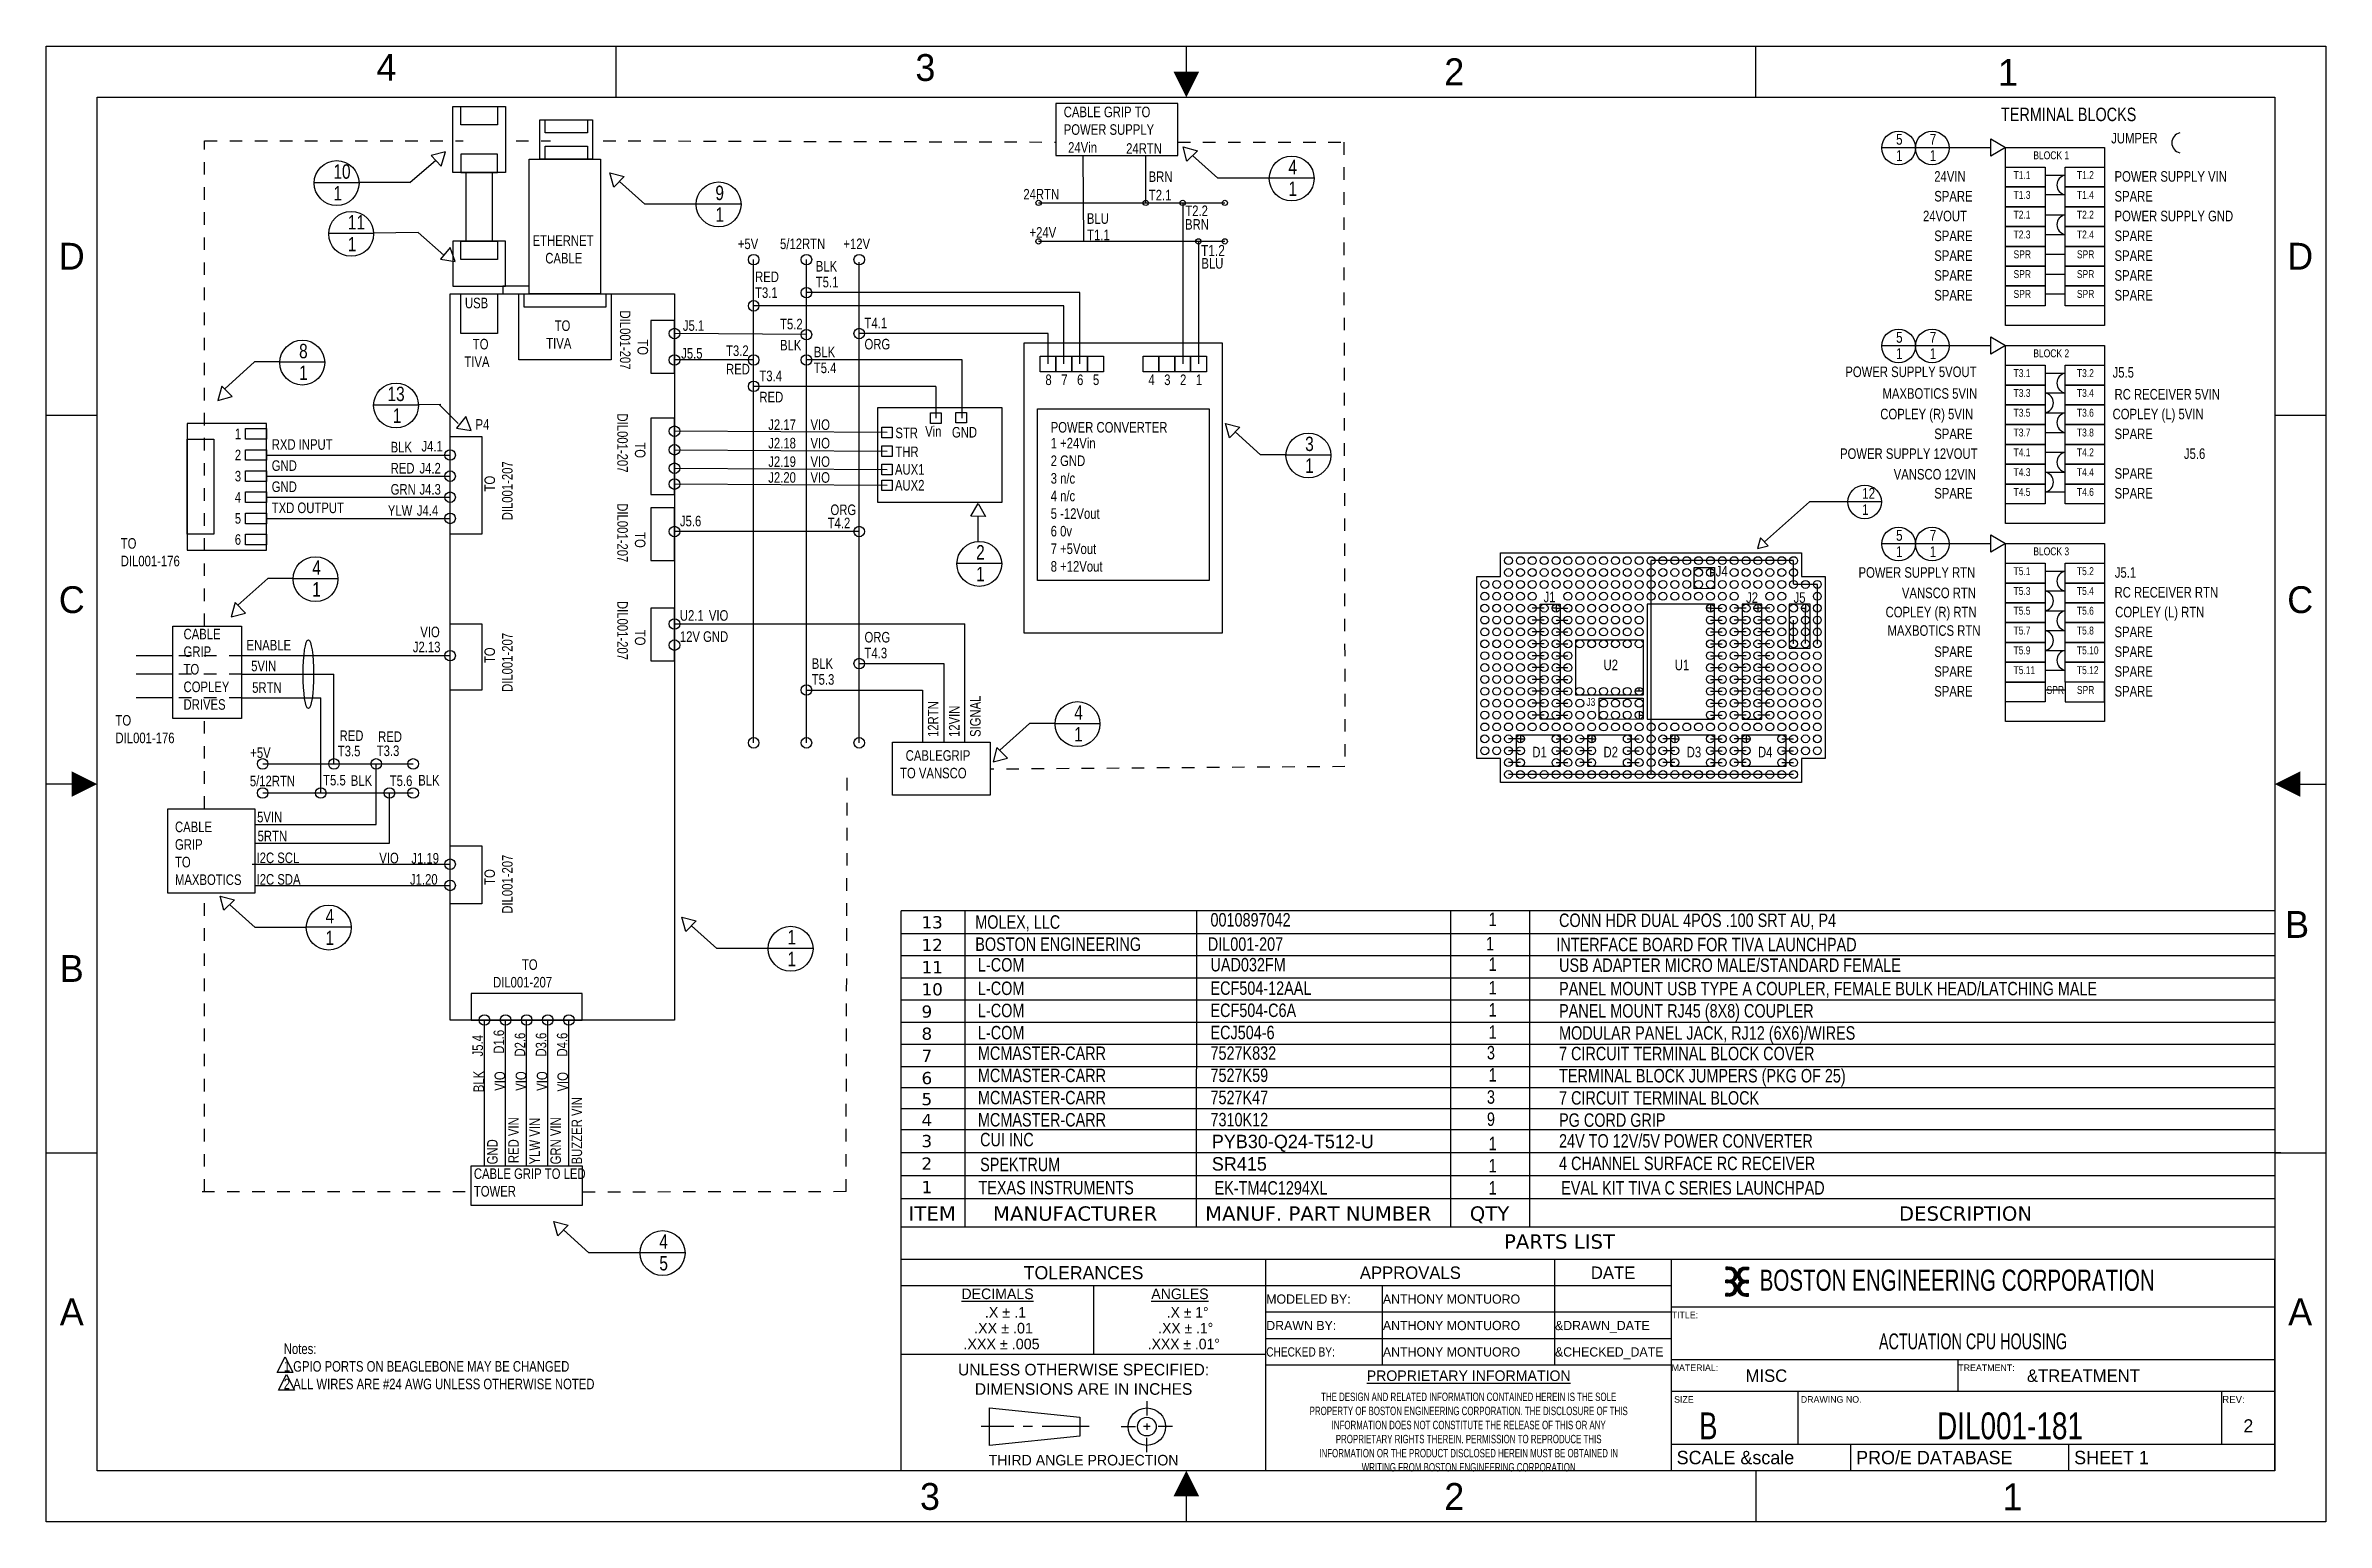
# Model space of a CAD drawing. Extents: x 0 to 432, y 0 to 280.
import ezdxf
from ezdxf.enums import TextEntityAlignment as Align

# ---------------------------------------------------------------- set-up
doc = ezdxf.new("R2010")
doc.units = 0
doc.header["$LTSCALE"] = 23.749
for name, pattern in [('CENTER', [0.6, 0.375, -0.075, 0.075, -0.075]), ('DASHED', [0.2, 0.1, -0.1]), ('DOT', [0.2, 0.1, -0.1])]:
    doc.linetypes.add(name, pattern=pattern)
doc.layers.get('0').update_dxf_attribs({"linetype": 'CONTINUOUS', "lineweight": 30})
doc.layers.add('DEFAULT_1', color=160, linetype='CONTINUOUS', lineweight=30)
doc.styles.add('BEC', font='verdana.ttf')
doc.styles.get("Standard").update_dxf_attribs({"font": 'txt', "width": 0.8})
doc.styles.add('TEXTSTYLE_1', font='txt')
doc.styles.add('TEXTSTYLE_2', font='txt', dxfattribs={"width": 0.7})
doc.styles.add('TEXTSTYLE_3', font='txt', dxfattribs={"width": 0.8197})
doc.styles.add('TEXTSTYLE_4', font='txt')
doc.styles.add('TEXTSTYLE_5', font='txt', dxfattribs={"width": 0.8})
pattern_1 = [(45, (0, 0), (-0.022097087, 0.022097087), [])]

msp = doc.modelspace()

# ---------------------------------------------------------------- texts
at = {"color": 2, "linetype": 'Continuous', "style": 'TEXTSTYLE_1'}
for s, height, p in [('4', 5.08, (64.45, 272.89)), ('3', 5.08, (166.53, 272.84)), ('2', 5.08, (266.72, 272.04)), ('1', 5.08, (371.62, 271.92)), ('D', 5.08, (4.83, 237.11)), ('D', 5.08, (426.97, 237.11)), ('C', 5.08, (4.83, 172.07)), ('C', 5.08, (426.97, 172.07)), ('B', 5.08, (426.39, 110.56)), ('B', 5.08, (4.83, 102.22)), ('TOLERANCES', 2.5, (196.5, 45.9)), ('APPROVALS', 2.362, (258.4, 45.97)), ('DATE', 2.362, (296.8, 45.97)), ('%%uDECIMALS', 2, (180.2, 42.15)), ('%%uANGLES', 2, (214.75, 42.15)), ('A', 5.08, (4.83, 37.21)), ('A', 5.08, (426.97, 37.21)), ('%%uPROPRIETARY INFORMATION', 2, (269.45, 26.65)), ('2', 2.5, (417.15, 16.9)), ('THIRD ANGLE PROJECTION', 2, (196.5, 10.65)), ('3', 5.08, (167.4, 2.24)), ('2', 5.08, (266.72, 2.24)), ('1', 5.08, (372.49, 2.18))]:
    msp.add_text(s, height=height, dxfattribs=at).set_placement(p, align=Align.CENTER)
at = {"width": 0.8}
for s, height, p in [('5', 2.05, (350.42, 260.76)), ('1', 2.05, (350.42, 257.67)), ('7', 2.05, (356.8, 260.76)), ('1', 2.05, (356.8, 257.67)), ('10', 2.729, (54.39, 254.32)), ('4', 2.73, (235.31, 255.18)), ('1', 2.73, (54.39, 250.2)), ('9', 2.73, (126.75, 250.28)), ('1', 2.73, (235.31, 251.06)), ('11', 2.729, (57.14, 244.71)), ('1', 2.73, (126.75, 246.16)), ('1', 2.73, (57.14, 240.58)), ('5', 2.05, (350.42, 223.26)), ('7', 2.05, (356.8, 223.26)), ('8', 2.73, (47.89, 220.32)), ('1', 2.05, (350.42, 220.17)), ('1', 2.05, (356.8, 220.17)), ('1', 2.73, (47.89, 216.2)), ('13', 2.729, (64.64, 212.21)), ('1', 2.73, (65.64, 208.08)), ('3', 2.73, (238.48, 202.75)), ('1', 2.73, (238.48, 198.62)), ('12', 2.047, (344, 193.73)), ('1', 2.05, (344, 190.64)), ('5', 2.05, (350.42, 185.76)), ('7', 2.05, (356.8, 185.76)), ('4', 2.73, (50.39, 179.32)), ('2', 2.73, (176.14, 182.21)), ('1', 2.05, (350.42, 182.67)), ('1', 2.05, (356.8, 182.67)), ('1', 2.73, (50.39, 175.2)), ('1', 2.73, (176.14, 178.08)), ('4', 2.73, (194.73, 151.88)), ('1', 2.73, (194.73, 147.76)), ('4', 2.73, (52.89, 113.32)), ('1', 2.73, (52.89, 109.2)), ('1', 2.73, (140.39, 109.32)), ('1', 2.73, (140.39, 105.2)), ('4', 2.73, (116.14, 51.71)), ('5', 2.73, (116.14, 47.58))]:
    msp.add_text(s, height=height, dxfattribs=at).set_placement(p)
at = {"style": 'BEC'}
for s, height, p in [('13', 2.31, (165.8, 112.36)), ('12', 2.31, (165.8, 108.06)), ('11', 2.31, (165.8, 103.86)), ('10', 2.31, (165.8, 99.66)), ('9', 2.31, (165.8, 95.46)), ('8', 2.31, (165.8, 91.26)), ('7', 2.31, (165.8, 87.06)), ('6', 2.31, (165.8, 82.86)), ('5', 2.31, (165.8, 78.88)), ('4', 2.31, (165.8, 74.91)), ('3', 2.31, (165.8, 70.93)), ('2', 2.31, (165.8, 66.66)), ('1', 2.31, (165.8, 62.21)), ('ITEM', 2.717, (163.34, 57)), ('MANUFACTURER', 2.7171, (179.34, 57)), ('MANUF. PART NUMBER', 2.7171, (219.52, 57)), ('QTY', 2.717, (269.66, 57)), ('DESCRIPTION', 2.7171, (350.95, 57)), ('PARTS LIST', 2.717, (276.14, 51.7))]:
    msp.add_text(s, height=height, dxfattribs=at).set_placement(p)
at = {"color": 7, "linetype": 'Continuous', "style": 'TEXTSTYLE_5', "width": 0.727778}
msp.add_text('BOSTON ENGINEERING CORPORATION', height=4, dxfattribs=at).set_placement((324.57, 43.73))
at = {"color": 2, "linetype": 'Continuous'}
for s, height, style, width, p in [('    .X %%p .1', 2, 'TEXTSTYLE_1', 1.015152, (180.2, 38.65)), ('    .X %%p 1%%d', 2, 'TEXTSTYLE_1', 0.984848, (214.75, 38.65)), ('  .XXX %%p .005', 2, 'TEXTSTYLE_1', 1.012821, (180.2, 32.65)), ('   .XX %%p .01', 2, 'TEXTSTYLE_1', 1.013889, (180.2, 35.65)), ('  .XXX %%p .01%%d', 2, 'TEXTSTYLE_1', 0.987179, (214.75, 32.65)), ('   .XX %%p .1%%d', 2, 'TEXTSTYLE_1', 0.986111, (214.75, 35.65)), ('ACTUATION CPU HOUSING', 3, 'TEXTSTYLE_5', 0.677778, (365, 32.65)), ('B', 5.08, 'TEXTSTYLE_4', 0.764881, (314.85, 15.61)), ('DIL001-181', 5.08, 'TEXTSTYLE_4', 0.778409, (372, 15.61))]:
    msp.add_text(s, height=height, dxfattribs=dict(at, style=style, width=width)).set_placement(p, align=Align.CENTER)
at = {"color": 2, "linetype": 'Continuous', "style": 'TEXTSTYLE_1'}
for s, height, p in [('MODELED BY:', 1.75, (231.1, 41.28)), ('ANTHONY MONTUORO', 1.75, (253.2, 41.28)), ('TITLE:', 1.25, (307.9, 38.53)), ('DRAWN BY:', 1.75, (231.1, 36.28)), ('ANTHONY MONTUORO', 1.75, (253.2, 36.28)), ('&DRAWN_DATE', 1.75, (285.8, 36.28)), ('ANTHONY MONTUORO', 1.75, (253.2, 31.28)), ('&CHECKED_DATE', 1.75, (285.8, 31.28)), ('MATERIAL:', 1.25, (307.9, 28.53)), ('MISC', 2.362, (321.9, 26.47)), ('TREATMENT:', 1.25, (362.2, 28.53)), ('&TREATMENT', 2.362, (375.2, 26.47)), (' SIZE', 1.25, (307.9, 22.53)), (' DRAWING NO.', 1.25, (331.9, 22.53)), ('REV:', 1.362, (412.2, 22.47)), (' PRO/E DATABASE', 2.54, (341.9, 10.88))]:
    msp.add_text(s, height=height, dxfattribs=at).set_placement(p)
at = {"color": 2, "linetype": 'Continuous', "style": 'TEXTSTYLE_3', "width": 0.8197}
msp.add_text('CHECKED BY:', height=1.75, dxfattribs=at).set_placement((231.1, 31.28))
at = {"attachment_point": 1}
for s, width, gutter_width, heights, insert, char_height in [('CABLE GRIP TO POWER SUPPLY', 20.8136, 1, [5.65], (192.74, 267.97), 2), ('TERMINAL BLOCKS', 36.4932, 1, [3.29], (370.29, 267.78), 2.5513), ('24Vin', 6, 1, [0], (193.57, 261.25), 2), ('24RTN', 5, 1, [0], (204.56, 261.05), 2), ('BLOCK 1', 9.6405, 1, [0], (376.42, 259.51), 1.5), ('JUMPER', 3.5, 1, [0], (391.17, 263.01), 2), ('BRN', 3, 1, [0], (208.82, 255.71), 2), ('\\pi2.9786;24VIN', 10.4453, 1, [1.11], (354.67, 255.76), 2), ('T1.1', 3, 1, [0], (372.67, 255.76), 1.5), ('T1.2', 3, 1, [0], (384.67, 255.76), 1.5), ('POWER SUPPLY VIN', 26.3134, 1, [2.89], (391.8, 255.76), 2), ('24RTN', 5, 1, [0], (185.09, 252.39), 2), ('T2.1', 2.5, 1, [0], (208.86, 252.22), 2), ('\\pi2.9786;SPARE', 10.4453, 1, [1.11], (354.67, 252.01), 2), ('T1.3', 3, 1, [0], (372.67, 252.01), 1.5), ('T1.4', 3, 1, [0], (384.67, 252.01), 1.5), ('SPARE', 12.5, 1, [0], (391.8, 252.01), 2), ('BLU', 3, 1, [0], (197.12, 247.78), 2), ('T2.2', 2.5, 1, [0], (215.77, 249.25), 2), ('BRN', 3, 1, [0], (215.72, 246.68), 2), ('\\pi0.84531;24VOUT', 10.4453, 1, [1.11], (354.67, 248.26), 2), ('T2.1', 3, 1, [0], (372.67, 248.26), 1.5), ('T2.2', 3, 1, [0], (384.67, 248.26), 1.5), ('POWER SUPPLY GND', 26.4404, 1, [1.94], (391.8, 248.26), 2), ('\\pi-4.8833;ETHERNET \\P\\pi-2.4833;CABLE', 2.5, 1, [0], (97.01, 243.61), 2), ('+5V', 5, 1, [0], (131, 243), 2), ('\\A1;5/12RTN', 2.5, 1, [0], (139, 243), 2), ('+12V', 4, 1, [0], (151, 243), 2), ('+24V', 5, 1, [0], (186.26, 245.16), 2), ('T1.1', 3.5, 1, [0], (197.17, 244.68), 2), ('\\pi2.9786;SPARE', 10.4453, 1, [1.11], (354.67, 244.51), 2), ('T2.3', 3, 1, [0], (372.67, 244.51), 1.5), ('T2.4', 3, 1, [0], (384.67, 244.51), 1.5), ('SPARE', 12.5, 1, [0], (391.8, 244.51), 2), ('BLK', 3, 1, [0], (145.77, 238.75), 2), ('T1.2', 5.5, 1, [0], (218.75, 241.78), 2.108), ('BLU', 3, 1, [0], (218.82, 239.3), 2), ('\\pi2.9786;SPARE', 10.4453, 1, [1.11], (354.67, 240.76), 2), ('SPR', 3, 1, [0], (372.67, 240.76), 1.5), ('SPR', 3, 1, [0], (384.67, 240.76), 1.5), ('SPARE', 12.5, 1, [0], (391.8, 240.76), 2), ('T3.1', 2.5, 1, [0], (134.27, 233.75), 2), ('RED', 3, 1, [0], (134.27, 236.75), 2), ('T5.1', 2.5, 1, [0], (145.77, 235.75), 2), ('\\pi2.9786;SPARE', 10.4453, 1, [1.11], (354.67, 237.01), 2), ('SPR', 3, 1, [0], (372.67, 237.01), 1.5), ('SPR', 3, 1, [0], (384.67, 237.01), 1.5), ('SPARE', 12.5, 1, [0], (391.8, 237.01), 2), ('USB', 6.5, 1, [0], (79.31, 231.79), 2), ('\\pi2.9786;SPARE', 10.4453, 1, [1.11], (354.67, 233.26), 2), ('SPR', 3, 1, [0], (372.67, 233.26), 1.5), ('SPR', 3, 1, [0], (384.67, 233.26), 1.5), ('SPARE', 12.5, 1, [0], (391.8, 233.26), 2), ('\\pi4.3057;TO\\P\\pi2.7057;TIVA', 11.2782, 1, [0], (92, 227.5), 2), ('J5.1', 6.5, 1, [0], (120.59, 227.52), 2), ('T5.2', 5, 1, [0], (139, 227.8), 2), ('T4.1', 2.5, 1, [0], (155, 228), 2), ('\\pi4.3057;TO\\P\\pi2.7057;TIVA', 11.2782, 1, [0], (76.5, 224), 2), ('J5.5', 4, 1, [0], (120.27, 222.25), 2), ('T3.2', 5, 1, [0], (128.77, 222.75), 2), ('BLK', 3, 1, [0], (139, 223.8), 2), ('BLK', 3, 1, [0], (145.4, 222.51), 2), ('ORG', 3, 1, [0], (155, 224), 2), ('BLOCK 2', 8.907, 1, [0], (376.42, 222.01), 1.5), ('RED', 3, 1, [0], (128.77, 219.27), 2), ('T3.4', 5, 1, [0], (135.09, 217.98), 2), ('T5.4', 1.5, 1, [0], (145.4, 219.51), 2), ('8', 2, 1, [0], (189.27, 217.25), 2), ('7', 1, 1, [0], (192.27, 217.25), 2), ('6', 2, 1, [0], (195.27, 217.25), 2), ('5', 1, 1, [0], (198.27, 217.25), 2), ('4', 1.5, 1, [0], (208.77, 217.25), 2), ('3', 1.5, 1, [0], (211.77, 217.25), 2), ('2', 1.5, 1, [0], (214.77, 217.25), 2), ('1', 1.5, 1, [0], (217.77, 217.25), 2), ('POWER SUPPLY 5VOUT', 30.2739, 1, [3.69], (340.8, 218.76), 2), ('T3.1', 3, 1, [0], (372.67, 218.26), 1.5), ('T3.2', 3, 1, [0], (384.67, 218.26), 1.5), ('\\pi1.4742;J5.5', 6.2742, 1, [1.67], (389.96, 218.66), 2), ('RED', 3, 1, [0], (135.09, 213.98), 2), ('\\pi0.11196;MAXBOTICS 5VIN', 21.4453, 1, [1.11], (347.73, 214.65), 2), ('T3.3', 3, 1, [0], (372.67, 214.51), 1.5), ('T3.4', 6.4296, 1, [1.37], (384.67, 214.51), 1.5), ('RC RECEIVER 5VIN', 26.9708, 1, [2.14], (391.8, 214.51), 2), ('P4', 6.5, 1, [0], (81.31, 208.79), 2), ('J2.17', 6.5, 1, [0], (136.77, 208.75), 2), ('VIO', 3, 1, [0], (144.77, 208.75), 2), ('Vin', 4, 1, [0], (166.49, 207.48), 2), ('POWER CONVERTER', 28.2036, 1, [6.53], (190.27, 208.25), 2), ('\\pi0.7531;COPLEY (R) 5VIN', 23.1531, 1, [0.936], (346.67, 210.76), 2), ('T3.5', 3, 1, [0], (372.67, 210.76), 1.5), ('T3.6', 3, 1, [0], (384.67, 210.76), 1.5), ('\\pi0.7531;COPLEY (L) 5VIN', 23.1531, 1, [0.936], (390.67, 210.76), 2), ('RXD INPUT', 14.4365, 1, [0], (42.71, 205), 2), ('\\pi-1.2667;BLK', 3, 1, [0], (66.5, 204.5), 2), ('\\pi6.7333;J4.1', 11, 1, [0], (64.34, 204.67), 2), ('J2.18', 4.5, 1, [0], (136.77, 205.25), 2), ('VIO', 3, 1, [0], (144.77, 205.25), 2), ('THR', 7, 1, [0], (160.85, 203.61), 2), ('STR', 5, 1, [0], (160.85, 207.19), 2), ('GND', 3, 1, [0], (171.56, 207.31), 2), ('\\pi-6,l8,t8;1 +24Vin\\P2 GND\\P3 n/c\\P4 n/c\\P5 -12Vout\\P6 0v\\P7 +5Vout\\P8 +12Vout', 26.2079, 1, [26.02], (188.27, 205.25), 2), ('POWER SUPPLY 12VOUT', 30.5712, 1, [3.06], (339.8, 203.26), 2), ('\\pi2.9786;SPARE', 10.4453, 1, [1.11], (354.67, 207.01), 2), ('T3.7', 3, 1, [0], (372.67, 207.01), 1.5), ('T4.1', 3, 1, [0], (372.67, 203.26), 1.5), ('T3.8', 3, 1, [0], (384.67, 207.01), 1.5), ('T4.2', 3, 1, [0], (384.67, 203.26), 1.5), ('SPARE', 12.5, 1, [0], (391.8, 207.01), 2), ('3', 0.5, 1, [0], (35.71, 199), 2), ('2', 0.5, 1, [0], (35.71, 203), 2), ('GND', 8.5, 1, [0], (42.71, 201), 2), ('\\pi-1.2667;RED', 3, 1, [0], (66.5, 200.5), 2), ('\\pi2.2;J4.2', 7, 1, [0], (68.5, 200.5), 2), ('J2.19', 7, 1, [0], (136.77, 201.75), 2), ('J2.20', 5, 1, [0], (136.77, 198.75), 2), ('VIO', 3, 1, [0], (144.77, 201.75), 2), ('VIO', 3, 1, [0], (144.77, 198.75), 2), ('AUX1', 7.5, 1, [0], (160.77, 200.28), 2), ('\\pi0.28691;VANSCO 12VIN', 18.9536, 1, [1.11], (349.68, 199.36), 2), ('T4.3', 4.6042, 1, [1.12], (372.67, 199.51), 1.5), ('T4.4', 3, 1, [0], (384.67, 199.51), 1.5), ('SPARE', 12.5, 1, [0], (391.8, 199.51), 2), ('4', 0.5, 1, [0], (35.71, 195), 2), ('GND', 8.5, 1, [0], (42.71, 197), 2), ('\\pi-1.2667;GRN', 3, 1, [0], (66.5, 196.5), 2), ('\\pi2.2;J4.3', 7, 1, [0], (68.5, 196.5), 2), ('AUX2', 5, 1, [0], (160.77, 197.28), 2), ('\\pi2.9786;SPARE', 10.4453, 1, [1.11], (354.67, 195.76), 2), ('T4.5', 3, 1, [0], (372.67, 195.76), 1.5), ('T4.6', 3, 1, [0], (384.67, 195.76), 1.5), ('SPARE', 12.5, 1, [0], (391.8, 195.76), 2), ('5', 0.5, 1, [0], (35.71, 191), 2), ('TXD OUTPUT', 15.6188, 1, [0], (42.71, 193), 2), ('\\pi-1.8;YLW', 3, 1, [0], (66.5, 192.5), 2), ('\\pi8.7;J4.4', 13.5, 1, [0], (61.5, 192.5), 2), ('J5.6', 8, 1, [0], (120.03, 190.5), 2), ('\\pi2.2;T4.2', 7, 1, [0], (145.82, 190.13), 2), ('\\pi-1.2667;ORG', 3, 1, [0], (149.82, 192.63), 2), ('TO DIL001-176\\P ', 3, 1, [0], (14.11, 186.26), 2), ('J4', 1.5, 1, [0], (316.25, 181), 2), ('POWER SUPPLY RTN', 26.2539, 0.641, [1.54], (343.3, 180.76), 2), ('T5.1', 3, 1, [0], (372.67, 180.76), 1.5), ('T5.2', 3, 1, [0], (384.67, 180.76), 1.5), ('\\pi6.1786;J5.1', 10.4453, 1, [1.11], (385.67, 180.76), 2), ('J1', 2, 1, [0], (283.64, 176.11), 2), ('J2', 1.5, 1, [0], (322, 176), 2), ('J5', 1, 1, [0], (331, 176), 2), ('\\pi0.23525;COPLEY (R) RTN', 21.0352, 1, [1.83], (348.19, 173.26), 2), ('\\pi0.61879;VANSCO RTN', 16.6188, 1, [1.11], (350.9, 176.89), 2), ('T5.3', 3, 1, [0], (372.67, 177.01), 1.5), ('T5.5', 3, 1, [0], (372.67, 173.26), 1.5), ('T5.4', 3, 1, [0], (384.67, 177.01), 1.5), ('T5.6', 3, 1, [0], (384.67, 173.26), 1.5), ('RC RECEIVER RTN', 23.7729, 1, [0], (391.8, 177.01), 2), ('\\pi0.23525;COPLEY (L) RTN', 21.0352, 1, [1.83], (391.69, 173.26), 2), ('CABLE GRIP \\PTO COPLEY\\PDRIVES', 10.0091, 1, [18.07], (26, 169.1), 2), ('\\pi-1.2667;VIO', 3, 1, [0], (72.12, 169.5), 2), ('12V GND', 11.852, 1, [5.33], (120.02, 168.62), 2), ('U2.1', 10, 1, [0], (120.02, 172.62), 2), ('VIO', 3, 1, [0], (125.52, 172.62), 2), ('ORG', 3, 1, [0], (155, 168.5), 2), ('MAXBOTICS RTN', 20.7475, 1, [0], (348.8, 169.76), 2), ('T5.7', 3, 1, [0], (372.67, 169.51), 1.5), ('T5.8', 3, 1, [0], (384.67, 169.51), 1.5), ('SPARE', 12.5, 1, [0], (391.8, 169.51), 2), ('ENABLE', 17.779, 1, [2.23], (37.93, 166.99), 2), ('\\pi2.1333;J2.13', 8, 1, [0], (67.3, 166.65), 2), ('T4.3', 1.5, 1, [0], (155, 165.5), 2), ('\\pi2.9786;SPARE', 10.4453, 1, [1.11], (354.67, 165.76), 2), ('T5.9', 3, 1, [0], (372.67, 165.76), 1.5), ('T5.10', 3, 1, [0], (384.67, 165.76), 1.5), ('SPARE', 12.5, 1, [0], (391.8, 165.76), 2), ('5VIN', 16.3014, 1, [2.84], (38.81, 163.05), 2), ('T5.3', 4.5, 1, [0], (145, 160.5), 2), ('BLK', 3, 1, [0], (145, 163.5), 2), ('U2', 5.5, 1, [0], (295, 163.25), 2), ('U1', 3.5, 1, [0], (308.5, 163.25), 2), ('\\pi2.9786;SPARE', 10.4453, 1, [1.11], (354.67, 162.01), 2), ('T5.11', 3, 1, [0], (372.67, 162.01), 1.5), ('T5.12', 3, 1, [0], (384.67, 162.01), 1.5), ('SPARE', 12.5, 1, [0], (391.8, 162.01), 2), ('5RTN', 10, 1, [0], (39, 158.96), 2), ('J3', 1, 1, [0], (291.75, 156), 1.5), ('\\pi2.9786;SPARE', 10.4453, 1, [1.11], (354.67, 158.26), 2), ('SPR', 3, 1, [0], (384.67, 158.26), 1.5), ('SPARE', 12.5, 1, [0], (391.8, 158.26), 2), ('TO DIL001-176\\P ', 3, 1, [0], (13.11, 152.76), 2), ('T3.5', 6, 1, [0], (55.22, 146.94), 2), ('RED', 3, 1, [0], (55.56, 149.85), 2), ('T3.3', 2, 1, [0], (62.6, 146.99), 2), ('RED', 3, 1, [0], (62.86, 149.66), 2), ('+5V', 3.5, 1, [0], (38.64, 146.63), 2), ('\\pi1.8904;CABLEGRIP \\P\\pi0.82375;TO VANSCO', 15.2238, 1, [0], (160.91, 146.1), 2), ('D1', 2, 1, [0], (281.5, 146.75), 2), ('D2', 2, 1, [0], (295, 146.75), 2), ('D3', 2, 1, [0], (310.75, 146.75), 2), ('D4', 2, 1, [0], (324.25, 146.75), 2), ('5/12RTN', 7, 1, [0], (38.56, 141.27), 2), ('T5.5', 5, 1, [0], (52.45, 141.43), 2), ('BLK', 3, 1, [0], (57.68, 141.35), 2), ('T5.6', 2.5, 1, [0], (65.07, 141.31), 2), ('BLK', 3, 1, [0], (70.46, 141.41), 2), ('5VIN', 8.5, 1, [0], (39.94, 134.43), 2), ('CABLE GRIP TO MAXBOTICS', 8.7359, 1, [0], (24.38, 132.58), 2), ('5RTN', 8.5, 1, [0], (40.03, 130.85), 2), ('I2C SCL', 13.7518, 1, [0], (39.83, 126.72), 2), ('\\pi-1.2667;VIO', 3, 1, [0], (64.35, 126.68), 2), ('\\pi4.1667;J1.19', 9.5, 1, [0], (64.99, 126.63), 2), ('I2C SDA', 10.7844, 1, [0], (39.84, 122.64), 2), ('J1.20', 6, 1, [0], (68.9, 122.64), 2), ('\\pi7.6001;TO\\P\\pi2.1335;DIL001-207', 17.8669, 1, [0], (82.5, 106.5), 2), ('CABLE GRIP TO LED TOWER', 21.1496, 1, [7.64], (81, 66.91), 2), ('Notes:\\P1 GPIO PORTS ON BEAGLEBONE MAY BE CHANGED\\P2 ALL WIRES ARE #24 AWG UNLESS OTHERWISE NOTED', 89.6456, 1, [12.45], (44.99, 33.75), 2)]:
    msp.add_mtext_dynamic_manual_height_columns(s, width=width, gutter_width=gutter_width, heights=heights, dxfattribs=dict(at, insert=insert, char_height=char_height))
at = {"char_height": 2, "attachment_point": 1}
for s, width, heights, insert, rotation in [('\\pi7.6001;TO\\P\\pi2.1335;DIL001-207', 17.8669, [0], (114, 231.5), 270), ('\\pi7.6001;TO\\P\\pi2.1335;DIL001-207', 17.8669, [0], (113.5, 212), 270), ('\\pi7.6001;TO\\P\\pi2.1335;DIL001-207', 17.8669, [0], (83, 187.5), 90), ('\\pi7.6001;TO\\P\\pi2.1335;DIL001-207', 17.8669, [0], (113.5, 195), 270), ('\\pi7.6001;TO\\P\\pi2.1335;DIL001-207', 17.8669, [0], (113.5, 176.5), 270), ('\\pi7.6001;TO\\P\\pi2.1335;DIL001-207', 17.8669, [0], (83, 155), 90), ('SIGNAL', 8.5, [0], (175, 148.6), 90), ('12RTN', 8.5, [0], (167, 148.6), 90), ('12VIN', 8.5, [0], (171, 148.6), 90), ('\\pi7.6001;TO\\P\\pi2.1335;DIL001-207', 17.8669, [0], (83, 113), 90), ('\\pi13.2;J5.4', 18, [1], (80.73, 74.91), 90), ('\\pi13.733;D1.6', 18, [0], (84.73, 74.89), 90), ('\\pi13.2;D2.6', 18, [0], (88.73, 74.89), 90), ('\\pi13.2;D3.6', 18, [0], (92.73, 74.89), 90), ('\\pi13.2;D4.6', 18, [0], (96.73, 74.89), 90), ('\\pi-1.2667;BLK', 3, [0], (80.92, 82.61), 90), ('\\pi-1.2667;VIO', 3, [0], (84.92, 82.87), 90), ('\\pi-1.2667;VIO', 3, [0], (88.92, 82.87), 90), ('\\pi-1.2667;VIO', 3, [0], (92.92, 82.87), 90), ('\\pi0.078102;VIO', 4.3448, [0], (96.83, 81.39), 90), ('BUZZER VIN', 18, [0], (99.5, 67.67), 90), ('RED VIN', 18, [0], (87.5, 67.91), 90), ('YLW VIN', 18, [0], (91.5, 67.67), 90), ('GRN VIN', 18, [0], (95.5, 67.67), 90), ('GND', 18, [0], (83.5, 67.67), 90)]:
    msp.add_mtext_dynamic_manual_height_columns(s, width=width, gutter_width=1, heights=heights, dxfattribs=dict(at, insert=insert, rotation=rotation))
for s, insert in [('1', (35.71, 207)), ('6', (35.71, 187))]:
    msp.add_mtext(s, dxfattribs=dict(at, insert=insert))
note = msp.add_mtext_dynamic_manual_height_columns('\\pi8.1119;J5.6\\P\\pi12.912;', width=12.9119, gutter_width=1, heights=[1.15, 0], dxfattribs=dict(insert=(382.92, 203.26), char_height=2, attachment_point=1))
note = msp.add_mtext_dynamic_manual_height_columns('BLOCK ', width=7.5117, gutter_width=1, heights=[2.95, 0], dxfattribs=dict(insert=(376.42, 184.51), char_height=1.5, attachment_point=1))
for column, words in zip(note.columns.linked_columns, ['3']):
    column.text = words
note = msp.add_mtext_dynamic_manual_height_columns('SPR\\P', width=5.2457, gutter_width=1, heights=[1.35, 0], dxfattribs=dict(insert=(372.67, 158.26), char_height=1.5, attachment_point=1))
at = {"attachment_point": 1}
for s, insert, char_height, width in [('MOLEX, LLC', (175.99, 114.84), 2.551, 116.8959), ('0010897042', (220.54, 115.26), 2.551, 116.8959), ('\\pi7.8868;1', (265.36, 115.35), 2.5513, 16.4539), ('CONN HDR DUAL 4POS .100 SRT AU, P4', (286.57, 115.17), 2.5513, 116.8959), ('BOSTON ENGINEERING', (175.99, 110.64), 2.5513, 116.8959), ('DIL001-207', (220.04, 110.66), 2.551, 116.8959), ('\\pi7.8868;1', (264.86, 110.75), 2.5513, 16.4539), ('INTERFACE BOARD FOR TIVA LAUNCHPAD', (286.07, 110.57), 2.5513, 116.8959), ('L-COM', (176.49, 106.74), 2.551, 116.8959), ('UAD032FM', (220.54, 106.76), 2.551, 116.8959), ('\\pi7.8868;1', (265.36, 106.85), 2.5513, 16.4539), ('USB ADAPTER MICRO MALE/STANDARD FEMALE', (286.57, 106.67), 2.5513, 116.8959), ('L-COM', (176.49, 102.29), 2.551, 116.8959), ('ECF504-12AAL', (220.54, 102.32), 2.5513, 116.8959), ('\\pi7.8868;1', (265.36, 102.4), 2.5513, 16.4539), ('PANEL MOUNT USB TYPE A COUPLER, FEMALE BULK HEAD/LATCHING MALE', (286.57, 102.23), 2.5513, 130.5589), ('L-COM', (176.49, 98.09), 2.551, 116.8959), ('ECF504-C6A', (220.54, 98.12), 2.551, 116.8959), ('\\pi7.8868;1', (265.36, 98.2), 2.5513, 16.4539), ('PANEL MOUNT RJ45 (8X8) COUPLER', (286.57, 98.03), 2.5513, 116.8959), ('L-COM', (176.49, 93.89), 2.551, 116.8959), ('ECJ504-6', (220.54, 93.92), 2.551, 116.8959), ('\\pi7.8868;1', (265.36, 94), 2.5513, 16.4539), ('MODULAR PANEL JACK, RJ12 (6X6)/WIRES', (286.57, 93.83), 2.5513, 116.8959), ('MCMASTER-CARR', (176.49, 89.99), 2.5513, 116.8959), ('7527K832', (220.54, 90.02), 2.551, 116.8959), ('\\pi7.5466;3', (265.36, 90.1), 2.5513, 16.4539), ('7 CIRCUIT TERMINAL BLOCK COVER', (286.57, 89.93), 2.5513, 116.8959), ('MCMASTER-CARR', (176.49, 85.79), 2.5513, 116.8959), ('7527K59', (220.54, 85.82), 2.551, 116.8959), ('\\pi7.8868;1', (265.36, 85.9), 2.5513, 16.4539), ('TERMINAL BLOCK JUMPERS (PKG OF 25)', (286.57, 85.73), 2.5513, 116.8959), ('MCMASTER-CARR', (176.49, 81.59), 2.5513, 116.8959), ('7527K47', (220.54, 81.62), 2.551, 116.8959), ('\\pi7.5466;3', (265.36, 81.7), 2.5513, 16.4539), ('7 CIRCUIT TERMINAL BLOCK', (286.57, 81.53), 2.5513, 116.8959), ('MCMASTER-CARR', (176.49, 77.39), 2.5513, 116.8959), ('CUI INC', (176.9, 73.64), 2.551, 116.8959), ('7310K12', (220.54, 77.42), 2.551, 116.8959), ('\\pi7.5466;9', (265.36, 77.5), 2.5513, 16.4539), ('\\pt15.308;24V TO 12V/5V POWER CONVERTER', (286.57, 73.39), 2.5513, 116.8959), ('PG CORD GRIP', (286.57, 77.33), 2.5513, 116.8959), ('\\pi7.8868;1', (265.36, 72.9), 2.5513, 16.4539), ('4 CHANNEL SURFACE RC RECEIVER', (286.57, 69.13), 2.5513, 116.8959), ('SPEKTRUM', (176.9, 68.93), 2.551, 116.8959), ('\\pi7.8868;1', (265.36, 68.7), 2.5513, 16.4539), ('TEXAS INSTRUMENTS', (176.59, 64.53), 2.5513, 116.8959), ('EK-TM4C1294XL ', (221.32, 64.49), 2.5513, 116.8959), ('\\pi7.8868;1', (265.36, 64.5), 2.5513, 16.4539), ('EVAL KIT TIVA C SERIES LAUNCHPAD ', (286.98, 64.49), 2.5513, 116.8959)]:
    msp.add_mtext(s, dxfattribs=dict(at, insert=insert, char_height=char_height, width=width))
at = {"color": 2, "linetype": 'Continuous'}
for s, insert, char_height, width, attachment_point, style in [('UNLESS OTHERWISE SPECIFIED:\\PDIMENSIONS ARE IN INCHES', (196.5, 29.9), 2.2, 59.4, 2, 'TEXTSTYLE_1'), ('THE DESIGN AND RELATED INFORMATION CONTAINED HEREIN IS THE SOLE\\PPROPERTY OF BOSTON ENGINEERING CORPORATION. THE DISCLOSURE OF THIS\\PINFORMATION DOES NOT CONSTITUTE THE RELEASE OF THIS OR ANY\\PPROPRIETARY RIGHTS THEREIN. PERMISSION TO REPRODUCE THIS\\PINFORMATION OR THE PRODUCT DISCLOSED HEREIN MUST BE OBTAINED IN\\P WRITING FROM BOSTON ENGINEERING CORPORATION.', (269.45, 24.45), 1.6, 73.92, 2, 'TEXTSTYLE_2'), (' SCALE &scale', (307.9, 13.42), 2.54, 33.02, 1, 'TEXTSTYLE_1'), (' SHEET 1', (383.2, 13.42), 2.54, 96.52, 1, 'TEXTSTYLE_1')]:
    msp.add_mtext(s, dxfattribs=dict(at, insert=insert, char_height=char_height, width=width, attachment_point=attachment_point, style=style))
for tag, p in [('PYB30-Q24-T512-U', (220.79, 70.73)), ('SR415', (220.79, 66.49))]:
    msp.add_attdef(tag, p, '', height=2.55)

# ---------------------------------------------------------------- blocks, each defined once
blk = doc.blocks.new('*U24')
blk.add_lwpolyline([(-2, 0.5), (2, 0.5), (2, -1.5), (-2, -1.5)], close=True)
blk = doc.blocks.new('*U25')
at = {"color": 0, "linetype": 'ByBlock', "lineweight": -2, "transparency": 16777216}
for p in [(0, 0), (0, -4), (0, -8), (0, -12), (0, -16), (0, -20)]:
    blk.add_blockref('*U24', p, dxfattribs=at)
blk = doc.blocks.new('*U26')
blk.add_lwpolyline([(-1.5, 1.5), (1.5, 1.5), (1.5, -1.5), (-1.5, -1.5)], close=True)
blk = doc.blocks.new('*U27')
at = {"color": 0, "linetype": 'ByBlock', "lineweight": -2, "transparency": 16777216}
for p in [(0, 0), (3, 0), (6, 0), (9, 0)]:
    blk.add_blockref('*U26', p, dxfattribs=at)
blk = doc.blocks.new('*U28')
blk.add_lwpolyline([(-1.5, 1.5), (1.5, 1.5), (1.5, -1.5), (-1.5, -1.5)], close=True)
blk = doc.blocks.new('*U29')
at = {"color": 0, "linetype": 'ByBlock', "lineweight": -2, "transparency": 16777216}
for p in [(0, 0), (3, 0), (6, 0), (9, 0)]:
    blk.add_blockref('*U28', p, dxfattribs=at)

# ---------------------------------------------------------------- hatches: boundary and pattern name
at = {"linetype": 'Continuous'}
h = msp.add_hatch(dxfattribs=at)
h.set_pattern_fill('B', scale=0.03125, angle=45, style=0, pattern_type=0)
h.set_pattern_definition(pattern_1)
h.paths.add_polyline_path([(318.67, 42.73), (318.17, 42.73), (318.17, 43.23), (318.67, 43.23)])
h.paths.add_polyline_path([(318.67, 45.23), (318.17, 45.23), (318.17, 45.73), (318.67, 45.73)])
h.paths.add_polyline_path([(318.67, 47.73), (318.17, 47.73), (318.17, 48.23), (318.67, 48.23)])
edge = h.paths.add_edge_path()
edge.add_line((318.82, 48.23), (318.82, 47.73))
edge.add_arc((318.82, 46.73), 1, -90, 90, ccw=False)
edge.add_line((318.82, 45.73), (318.82, 45.23))
edge.add_arc((318.82, 44.23), 1, -90, 90, ccw=False)
edge.add_line((318.82, 43.23), (318.82, 42.73))
edge.add_arc((318.82, 44.23), 1.5, 270, 416.4427)
edge.add_arc((318.82, 46.73), 1.5, 303.5573, 450)
h = msp.add_hatch(dxfattribs=at)
h.set_pattern_fill('E', color=2, scale=0.03125, angle=45, style=0, pattern_type=0)
h.set_pattern_definition(pattern_1)
h.paths.add_polyline_path([(321.97, 42.73), (322.47, 42.73), (322.47, 43.23), (321.97, 43.23)])
h.paths.add_polyline_path([(321.97, 45.23), (322.47, 45.23), (322.47, 45.73), (321.97, 45.73)])
h.paths.add_polyline_path([(321.97, 47.73), (322.47, 47.73), (322.47, 48.23), (321.97, 48.23)])
edge = h.paths.add_edge_path()
edge.add_line((321.82, 48.23), (321.82, 47.73))
edge.add_arc((321.82, 46.73), 1, 90, 270)
edge.add_line((321.82, 45.73), (321.82, 45.23))
edge.add_arc((321.82, 44.23), 1, 90, 270)
edge.add_line((321.82, 43.23), (321.82, 42.73))
edge.add_arc((321.82, 44.23), 1.5, 123.5573, 270, ccw=False)
edge.add_arc((321.82, 46.73), 1.5, 90, 236.4427, ccw=False)

# ---------------------------------------------------------------- linework, layer by layer
at = {"color": 7, "linetype": 'Continuous'}
for p, q in [((0, 0), (0, 279.4)), ((0, 279.4), (431.8, 279.4)), ((107.95, 269.75), (107.95, 279.4)), ((323.85, 269.75), (323.85, 279.4)), ((431.8, 279.4), (431.8, 0)), ((9.65, 9.65), (9.65, 269.75)), ((9.65, 269.75), (422.15, 269.75)), ((422.15, 269.75), (422.15, 9.65)), ((0, 209.55), (9.65, 209.55)), ((422.15, 209.55), (431.8, 209.55)), ((0, 69.85), (9.65, 69.85)), ((422.15, 69.85), (431.8, 69.85)), ((318.67, 48.23), (318.17, 48.23)), ((318.17, 48.23), (318.17, 47.73)), ((318.67, 47.73), (318.17, 47.73)), ((318.67, 48.23), (318.67, 47.73)), ((318.82, 48.23), (318.82, 47.73)), ((318.67, 45.73), (318.17, 45.73)), ((318.17, 45.23), (318.17, 45.73)), ((318.67, 45.23), (318.17, 45.23)), ((318.67, 43.23), (318.17, 43.23)), ((318.17, 42.73), (318.17, 43.23)), ((318.67, 45.23), (318.67, 45.73)), ((318.67, 42.73), (318.67, 43.23)), ((318.82, 45.23), (318.82, 45.73)), ((318.82, 42.73), (318.82, 43.23)), ((318.67, 42.73), (318.17, 42.73)), ((208.49, 22.84), (208.49, 20.13)), ((178.65, 21.54), (195.79, 19.77)), ((178.65, 14.45), (178.65, 21.54)), ((195.79, 19.77), (195.79, 16.22)), ((203.65, 18), (206.36, 18)), ((209.11, 18), (207.88, 18)), ((208.49, 18.58), (208.49, 17.38)), ((213.33, 18), (210.62, 18)), ((195.79, 16.22), (178.65, 14.45)), ((208.49, 13.16), (208.49, 15.86)), ((422.15, 9.65), (9.65, 9.65)), ((323.85, 9.65), (323.85, 0)), ((431.8, 0), (0, 0))]:
    msp.add_line(p, q, dxfattribs=at)
at = {"linetype": 'DOT'}
for p, q in [((30, 261.5), (79, 261.5)), ((30, 169.6), (30, 261.5)), ((89, 261.5), (95.5, 261.5)), ((105.5, 261.51), (191.25, 261.27)), ((214.36, 261.24), (245.77, 261.25)), ((245.77, 261.25), (246, 143)), ((30, 135), (30, 152.1)), ((246, 143), (178.82, 142.5)), ((151.5, 62.5), (151.74, 142.5)), ((30, 62.5), (30, 119)), ((29.5, 62.5), (80.5, 62.5)), ((151.5, 62.5), (101.5, 62.41))]:
    msp.add_line(p, q, dxfattribs=at)
for p, q in [((347.69, 260.23), (354.07, 260.23)), ((354.07, 260.23), (360.45, 260.23)), ((360.54, 260.25), (368.3, 260.25)), ((68.86, 253.62), (73.78, 257.82)), ((196.53, 242.46), (196.43, 258.75)), ((208.27, 249.75), (208.27, 258.75)), ((221.96, 254.4), (217.15, 258.72)), ((378.67, 255.01), (382.42, 255.01)), ((50.75, 253.62), (59.25, 253.62)), ((68.86, 253.62), (59.25, 253.62)), ((113.4, 249.5), (108.59, 253.82)), ((231.56, 254.4), (221.96, 254.4)), ((231.67, 254.48), (240.17, 254.48)), ((382.42, 251.26), (378.67, 251.26)), ((123, 249.5), (113.4, 249.5)), ((123.11, 249.58), (131.61, 249.58)), ((187.98, 249.75), (223.27, 249.75)), ((215.27, 249.75), (215.27, 219.25)), ((378.67, 247.51), (382.42, 247.51)), ((53.5, 244), (62, 244)), ((70.44, 244.16), (75.28, 239.82)), ((223.25, 242.46), (187.96, 242.46)), ((218.27, 242.46), (218.27, 219.25)), ((378.67, 243.76), (382.42, 243.76)), ((134, 147.5), (134, 239)), ((144, 147.5), (144, 239)), ((154, 147.5), (154, 238.5)), ((378.67, 240.01), (382.42, 240.01)), ((378.67, 236.26), (382.42, 236.26)), ((192.77, 230.25), (134, 230.25)), ((195.77, 232.75), (144, 232.75)), ((192.77, 219.25), (192.77, 230.25)), ((195.77, 219.25), (195.77, 232.75)), ((378.67, 232.51), (382.42, 232.51)), ((144, 224.8), (119, 225)), ((189.77, 225), (154, 225)), ((189.77, 219.25), (189.77, 225)), ((347.69, 222.73), (354.07, 222.73)), ((354.07, 222.73), (360.45, 222.73)), ((360.54, 222.75), (368.3, 222.75)), ((39.45, 219.62), (33.8, 214.55)), ((44.25, 219.62), (39.45, 219.62)), ((44.25, 219.62), (52.75, 219.62)), ((134, 220), (119, 220)), ((173.5, 220), (144, 220)), ((378.67, 217.51), (382.42, 217.51)), ((168.5, 215), (134, 215)), ((378.67, 213.76), (382.42, 213.76)), ((62, 211.5), (70.5, 211.5)), ((74.5, 211.5), (78, 208)), ((378.67, 210.01), (382.42, 210.01)), ((159.27, 206.25), (119, 206.5)), ((230.04, 202.04), (225.23, 206.36)), ((378.67, 206.26), (382.42, 206.26)), ((41.71, 202), (76.5, 202)), ((119, 203), (159.27, 202.75)), ((119, 199.5), (159.27, 199.25)), ((234.84, 202.04), (230.04, 202.04)), ((234.84, 202.04), (243.34, 202.04)), ((378.67, 202.51), (382.42, 202.51)), ((378.67, 198.76), (382.42, 198.76)), ((41.71, 198), (76.5, 198)), ((159.27, 196.25), (119, 196.5)), ((378.67, 195.01), (382.42, 195.01)), ((41.71, 194), (76.5, 194)), ((333.99, 193.15), (325.52, 185.54)), ((341.19, 193.15), (333.99, 193.15)), ((341.27, 193.2), (347.65, 193.21)), ((41.71, 190), (76.5, 190)), ((154, 187.5), (119, 187.5)), ((172.5, 181.5), (181, 181.5)), ((347.69, 185.23), (354.07, 185.23)), ((354.07, 185.23), (360.45, 185.23)), ((360.54, 185.25), (368.3, 185.25)), ((41.95, 178.62), (36.3, 173.55)), ((46.75, 178.62), (41.95, 178.62)), ((46.75, 178.62), (55.25, 178.62)), ((315.25, 180.5), (315.25, 179)), ((315.25, 179.75), (316, 179.75)), ((378.67, 180.01), (382.42, 180.01)), ((286, 173), (285.25, 173)), ((286, 173.75), (286, 172.25)), ((315.25, 173), (314.5, 173)), ((315.25, 173.75), (315.25, 172.25)), ((323.5, 173), (324.25, 173)), ((324.25, 173.75), (324.25, 172.25)), ((332.5, 173), (333.25, 173)), ((333.25, 173.75), (333.25, 172.25)), ((378.67, 176.26), (382.42, 176.26)), ((119, 170), (174, 170)), ((174, 147.6), (174, 170)), ((378.67, 172.51), (382.42, 172.51)), ((378.67, 168.76), (382.42, 168.76)), ((378.67, 165.01), (382.42, 165.01)), ((24, 164), (17, 164)), ((24, 160.5), (17, 160.5)), ((76.5, 164), (37, 164)), ((37, 160.5), (54.5, 160.5)), ((54.5, 143.5), (54.5, 160.5)), ((154, 162.5), (170, 162.5)), ((170, 162.5), (170, 147.6)), ((378.67, 161.26), (382.42, 161.26)), ((24, 156), (17, 156)), ((37, 156), (52, 156)), ((52, 138), (52, 156)), ((144, 157.5), (166, 157.5)), ((166, 157.5), (166, 147.6)), ((302.5, 157.25), (301, 157.25)), ((301.75, 157.25), (301.75, 158)), ((378.67, 157.51), (382.42, 157.51)), ((301.75, 153.5), (301.75, 152)), ((301.75, 152.75), (302.5, 152.75)), ((186.28, 151.18), (180.64, 146.11)), ((191.08, 151.18), (186.28, 151.18)), ((191.08, 151.18), (199.59, 151.18)), ((279.25, 149), (279.25, 147.5)), ((279.25, 148.25), (280, 148.25)), ((292.75, 149), (292.75, 147.5)), ((292.75, 148.25), (293.5, 148.25)), ((308.5, 149), (308.5, 147.5)), ((308.5, 148.25), (309.25, 148.25)), ((322, 149), (322, 147.5)), ((322, 148.25), (322.75, 148.25)), ((41, 143.5), (69.5, 143.5)), ((62.5, 132), (62.5, 143.5)), ((41, 138), (69.5, 138)), ((65, 128.5), (65, 138)), ((39.5, 132), (62.5, 132)), ((39.5, 128.5), (65, 128.5)), ((39, 124.5), (76.5, 124.5)), ((39.54, 112.54), (34.73, 116.86)), ((39.5, 120.5), (76.5, 120.5)), ((49.14, 112.54), (39.54, 112.54)), ((49.25, 112.62), (57.75, 112.62)), ((127.04, 108.54), (122.23, 112.86)), ((161.95, 49.65), (161.95, 115.65)), ((422.15, 115.65), (161.95, 115.65)), ((217.86, 55.75), (217.97, 115.65)), ((136.64, 108.54), (127.04, 108.54)), ((136.75, 108.62), (145.25, 108.62)), ((422.15, 111.35), (161.95, 111.35)), ((422.15, 107.15), (161.95, 107.15)), ((422.15, 102.95), (161.95, 102.95)), ((422.15, 98.75), (161.95, 98.75)), ((83, 67.41), (83, 95)), ((87, 67.41), (87, 95)), ((91, 67.41), (91, 95)), ((95, 67.41), (95, 95)), ((99, 67.41), (99, 95)), ((422.15, 94.55), (161.95, 94.55)), ((422.15, 90.35), (161.95, 90.35)), ((422.15, 86.15), (161.95, 86.15)), ((422.15, 82.18), (161.95, 82.18)), ((422.15, 78.2), (161.95, 78.2)), ((422.15, 74.22), (161.95, 74.22)), ((423.3, 69.86), (161.95, 69.86)), ((422.15, 65.5), (161.95, 65.5)), ((422.15, 61.14), (161.95, 61.14)), ((102.79, 50.92), (97.98, 55.25)), ((422.15, 55.75), (161.95, 55.75)), ((112.39, 50.92), (102.79, 50.92)), ((112.5, 51), (121, 51)), ((43.73, 28.25), (45.23, 31.25)), ((45.23, 31.25), (46.73, 28.25)), ((46.73, 28.25), (43.73, 28.25)), ((43.99, 24.89), (45.49, 27.89)), ((45.49, 27.89), (46.99, 24.89)), ((46.99, 24.89), (43.99, 24.89))]:
    msp.add_line(p, q)
at = {"linetype": 'Continuous'}
for p, q in [((70.44, 244.16), (62, 244)), ((173.5, 209), (173.5, 220)), ((168.5, 215), (168.5, 209)), ((74.72, 211.58), (70.5, 211.5)), ((176.5, 185.5), (176.5, 190.38)), ((174, 115.65), (174, 55.75)), ((266, 115.65), (266, 55.75)), ((281, 115.65), (281, 55.75))]:
    msp.add_line(p, q, dxfattribs=at)
at = {"color": 1}
for p, q in [((275.5, 179), (275.5, 183.5)), ((275.5, 183.5), (332.5, 183.5)), ((332.5, 183.5), (332.5, 179)), ((271, 144.5), (271, 179)), ((271, 179), (275.5, 179)), ((332.5, 179), (337, 179)), ((337, 179), (337, 144.5)), ((275.5, 144.5), (271, 144.5)), ((275.5, 140), (275.5, 144.5)), ((337, 144.5), (332.5, 144.5)), ((332.5, 144.5), (332.5, 140)), ((332.5, 140), (275.5, 140))]:
    msp.add_line(p, q, dxfattribs=at)
at = {"color": 3}
for p, q in [((331, 182), (304, 182)), ((304, 141.5), (304, 182)), ((331, 177.58), (330.98, 182)), ((335.5, 177.5), (331, 177.5)), ((335.52, 166.17), (335.5, 177.5)), ((283.75, 173), (281.5, 173)), ((286, 173), (288.25, 173)), ((315.25, 173), (317.5, 173)), ((322, 173), (319.75, 173)), ((326.5, 173), (324.25, 173)), ((333.23, 170.83), (333.23, 173.08)), ((283.75, 170.75), (281.5, 170.75)), ((286, 170.75), (288.25, 170.75)), ((315.25, 170.75), (317.5, 170.75)), ((322, 170.75), (319.75, 170.75)), ((326.5, 170.75), (324.25, 170.75)), ((331, 166.25), (331, 170.75)), ((333.23, 168.58), (333.23, 170.83)), ((333.23, 166.33), (333.23, 168.58)), ((283.75, 168.5), (281.5, 168.5)), ((283.75, 166.25), (281.5, 166.25)), ((286, 168.5), (288.25, 168.5)), ((286, 166.25), (288.25, 166.25)), ((315.25, 168.5), (317.5, 168.5)), ((315.25, 166.25), (317.5, 166.25)), ((322, 168.5), (319.75, 168.5)), ((322, 166.25), (319.75, 166.25)), ((326.5, 168.5), (324.25, 168.5)), ((326.5, 166.25), (324.25, 166.25)), ((283.75, 164), (281.5, 164)), ((283.75, 161.75), (281.5, 161.75)), ((286, 164), (288.25, 164)), ((286, 161.75), (288.25, 161.75)), ((315.25, 164), (317.5, 164)), ((315.25, 161.75), (317.5, 161.75)), ((322, 164), (319.75, 164)), ((322, 161.75), (319.75, 161.75)), ((326.5, 164), (324.25, 164)), ((326.5, 161.75), (324.25, 161.75)), ((283.75, 159.5), (281.5, 159.5)), ((283.75, 157.25), (281.5, 157.25)), ((286, 159.5), (288.25, 159.5)), ((286, 157.25), (288.25, 157.25)), ((315.25, 159.5), (317.5, 159.5)), ((315.25, 157.25), (317.5, 157.25)), ((322, 159.5), (319.75, 159.5)), ((322, 157.25), (319.75, 157.25)), ((326.5, 159.5), (324.25, 159.5)), ((326.5, 157.25), (324.25, 157.25)), ((283.75, 155), (281.5, 155)), ((283.75, 152.75), (281.5, 152.75)), ((286, 155), (288.25, 155)), ((286, 152.75), (288.25, 152.75)), ((315.25, 155), (317.5, 155)), ((315.25, 152.75), (317.5, 152.75)), ((322, 155), (319.75, 155)), ((322, 152.75), (319.75, 152.75)), ((326.5, 155), (324.25, 155)), ((326.5, 152.75), (324.25, 152.75)), ((279.25, 148.25), (277, 148.25)), ((286, 148.25), (288.25, 148.25)), ((292.75, 148.25), (290.5, 148.25)), ((299.5, 148.25), (301.75, 148.25)), ((308.5, 148.25), (306.25, 148.25)), ((315.25, 148.25), (317.5, 148.25)), ((322, 148.25), (319.75, 148.25)), ((328.75, 148.25), (331, 148.25)), ((279.25, 146), (277, 146)), ((279.25, 143.75), (277, 143.75)), ((286, 146), (288.25, 146)), ((286, 143.75), (288.25, 143.75)), ((292.75, 146), (290.5, 146)), ((292.75, 143.75), (290.5, 143.75)), ((299.5, 146), (301.75, 146)), ((299.5, 143.75), (301.75, 143.75)), ((308.5, 146), (306.25, 146)), ((308.5, 143.75), (306.25, 143.75)), ((315.25, 146), (317.5, 146)), ((315.25, 143.75), (317.5, 143.75)), ((322, 146), (319.75, 146)), ((322, 143.75), (319.75, 143.75)), ((328.75, 146), (331, 146)), ((328.75, 143.75), (331, 143.75)), ((331, 141.5), (277, 141.5))]:
    msp.add_line(p, q, dxfattribs=at)
at = {"linetype": 'DASHED'}
for p, q in [((37, 164), (24, 164)), ((37, 160.5), (24, 160.5)), ((37, 156), (24, 156))]:
    msp.add_line(p, q, dxfattribs=at)
at = {"color": 2, "linetype": 'Continuous'}
for p, q in [((231.05, 49.65), (161.95, 49.65)), ((161.95, 9.65), (161.95, 49.65)), ((231.05, 9.65), (231.05, 49.65)), ((307.85, 49.65), (231.05, 49.65)), ((231.05, 9.65), (231.05, 49.65)), ((285.75, 29.65), (285.75, 49.65)), ((307.85, 9.65), (307.85, 49.65)), ((422.15, 49.65), (307.85, 49.65)), ((307.85, 9.65), (307.85, 49.65)), ((422.15, 9.65), (422.15, 49.65)), ((231.05, 44.65), (161.95, 44.65)), ((198.45, 31.65), (198.45, 44.65)), ((307.85, 44.65), (231.05, 44.65)), ((253.15, 29.65), (253.15, 44.65)), ((307.85, 39.65), (231.05, 39.65)), ((422.15, 40.65), (307.85, 40.65)), ((307.85, 34.65), (231.05, 34.65)), ((231.05, 31.65), (161.95, 31.65)), ((422.15, 30.65), (307.85, 30.65)), ((362.15, 24.65), (362.15, 30.65)), ((307.85, 29.65), (231.05, 29.65)), ((422.15, 24.65), (307.85, 24.65)), ((331.85, 14.65), (331.85, 24.65)), ((412.15, 14.65), (412.15, 24.65)), ((422.15, 14.65), (307.85, 14.65)), ((341.85, 9.65), (341.85, 14.65)), ((383.15, 9.65), (383.15, 14.65)), ((231.05, 9.65), (161.95, 9.65)), ((307.85, 9.65), (231.05, 9.65)), ((422.15, 9.65), (307.85, 9.65))]:
    msp.add_line(p, q, dxfattribs=at)
at = {"color": 1, "linetype": 'Continuous'}
for p, q in [((321.82, 48.23), (321.82, 47.73)), ((321.97, 48.23), (322.47, 48.23)), ((321.97, 48.23), (321.97, 47.73)), ((321.97, 47.73), (322.47, 47.73)), ((322.47, 48.23), (322.47, 47.73)), ((321.82, 45.23), (321.82, 45.73)), ((321.82, 42.73), (321.82, 43.23)), ((321.97, 45.73), (322.47, 45.73)), ((321.97, 45.23), (321.97, 45.73)), ((321.97, 45.23), (322.47, 45.23)), ((321.97, 43.23), (322.47, 43.23)), ((321.97, 42.73), (321.97, 43.23)), ((322.47, 45.23), (322.47, 45.73)), ((322.47, 42.73), (322.47, 43.23)), ((321.97, 42.73), (322.47, 42.73))]:
    msp.add_line(p, q, dxfattribs=at)
at = {"color": 7, "linetype": 'Continuous', "const_width": 0.254}
for points in [[(215.97, 279.4), (215.97, 274.57)], [(0, 139.68), (4.83, 139.68)], [(423.2, 139.66), (431.8, 139.66)], [(215.97, 0), (215.97, 4.83)]]:
    msp.add_lwpolyline(points, dxfattribs=at)
for points in [[(77, 268), (87, 268), (87, 255.5), (77, 255.5)], [(78.5, 268), (85.5, 268), (85.5, 264.5), (78.5, 264.5)], [(214.36, 268.55), (191.25, 268.55), (191.25, 258.75), (214.36, 258.75)], [(93.5, 265.5), (103.5, 265.5), (103.5, 258), (93.5, 258)], [(94.5, 265.5), (102.5, 265.5), (102.5, 263), (94.5, 263)], [(72.9, 258.75), (74.82, 256.71), (75.63, 259.4)], [(94.5, 260.5), (102.5, 260.5), (102.5, 258), (94.5, 258)], [(218.05, 259.63), (216.07, 257.64), (215.34, 260.35)], [(371.17, 260.26), (368.34, 258.62), (368.34, 261.89)], [(371.17, 260.26), (389.92, 260.26), (389.92, 226.51), (371.17, 226.51)], [(78.5, 255.5), (85.5, 255.5), (85.5, 259), (78.5, 259)], [(79.5, 242.5), (84.5, 242.5), (84.5, 255.5), (79.5, 255.5)], [(91.5, 258), (105, 258), (105, 232.5), (91.5, 232.5)], [(109.49, 254.74), (107.51, 252.74), (106.77, 255.45)], [(371.17, 256.51), (378.67, 256.51), (378.67, 252.76), (371.17, 252.76)], [(382.42, 256.51), (389.92, 256.51), (389.92, 252.76), (382.42, 252.76)], [(371.17, 252.76), (378.67, 252.76), (378.67, 249.01), (371.17, 249.01)], [(382.42, 252.76), (389.92, 252.76), (389.92, 249.01), (382.42, 249.01)], [(371.17, 249.01), (378.67, 249.01), (378.67, 245.26), (371.17, 245.26)], [(382.42, 249.01), (389.92, 249.01), (389.92, 245.26), (382.42, 245.26)], [(77, 234), (87, 234), (87, 242.5), (77, 242.5)], [(78.5, 242.5), (85.5, 242.5), (85.5, 239), (78.5, 239)], [(371.17, 245.26), (378.67, 245.26), (378.67, 241.51), (371.17, 241.51)], [(382.42, 245.26), (389.92, 245.26), (389.92, 241.51), (382.42, 241.51)], [(77.46, 238.64), (76.48, 241.27), (74.69, 239.1)], [(371.17, 241.51), (378.67, 241.51), (378.67, 237.76), (371.17, 237.76)], [(371.17, 237.76), (378.67, 237.76), (378.67, 234.01), (371.17, 234.01)], [(382.42, 241.51), (389.92, 241.51), (389.92, 237.76), (382.42, 237.76)], [(382.42, 237.76), (389.92, 237.76), (389.92, 234.01), (382.42, 234.01)], [(86.5, 232.5), (91.5, 232.5), (91.5, 234), (86.5, 234)], [(371.17, 234.01), (378.67, 234.01), (378.67, 230.26), (371.17, 230.26)], [(382.42, 234.01), (389.92, 234.01), (389.92, 230.26), (382.42, 230.26)], [(76.5, 232.5), (119, 232.5), (119, 95), (76.5, 95)], [(78.5, 232.5), (85.5, 232.5), (85.5, 225), (78.5, 225)], [(89.5, 232.5), (107, 232.5), (107, 220), (89.5, 220)], [(90.5, 232.5), (106, 232.5), (106, 230), (90.5, 230)], [(185.27, 223.25), (222.77, 223.25), (222.77, 168.25), (185.27, 168.25)], [(371.17, 222.76), (368.34, 221.12), (368.34, 224.39)], [(371.17, 222.76), (389.92, 222.76), (389.92, 189.01), (371.17, 189.01)], [(371.17, 219.01), (378.67, 219.01), (378.67, 215.26), (371.17, 215.26)], [(382.42, 219.01), (389.92, 219.01), (389.92, 215.26), (382.42, 215.26)], [(35.24, 213.06), (33.26, 215.06), (32.52, 212.35)], [(371.17, 215.26), (378.67, 215.26), (378.67, 211.51), (371.17, 211.51)], [(382.42, 215.26), (389.92, 215.26), (389.92, 211.51), (382.42, 211.51)], [(41.71, 208), (26.71, 208), (26.71, 184), (41.71, 184)], [(80.46, 206.64), (79.48, 209.27), (77.69, 207.1)], [(167.5, 210), (169.5, 210), (169.5, 208), (167.5, 208)], [(172.33, 210.08), (174.33, 210.08), (174.33, 208.08), (172.33, 208.08)], [(187.77, 210.75), (220.27, 210.75), (220.27, 178.25), (187.77, 178.25)], [(226.13, 207.28), (224.15, 205.28), (223.41, 207.99)], [(371.17, 211.51), (378.67, 211.51), (378.67, 207.76), (371.17, 207.76)], [(371.17, 207.76), (378.67, 207.76), (378.67, 204.01), (371.17, 204.01)], [(382.42, 211.51), (389.92, 211.51), (389.92, 207.76), (382.42, 207.76)], [(382.42, 207.76), (389.92, 207.76), (389.92, 204.01), (382.42, 204.01)], [(26.71, 205), (31.71, 205), (31.71, 187), (26.71, 187)], [(158.27, 207.25), (160.27, 207.25), (160.27, 205.25), (158.27, 205.25)], [(158.27, 203.75), (160.27, 203.75), (160.27, 201.75), (158.27, 201.75)], [(371.17, 204.01), (378.67, 204.01), (378.67, 200.26), (371.17, 200.26)], [(382.42, 204.01), (389.92, 204.01), (389.92, 200.26), (382.42, 200.26)], [(158.27, 200.25), (160.27, 200.25), (160.27, 198.25), (158.27, 198.25)], [(371.17, 200.26), (378.67, 200.26), (378.67, 196.51), (371.17, 196.51)], [(382.42, 200.26), (389.92, 200.26), (389.92, 196.51), (382.42, 196.51)], [(158.27, 197.25), (160.27, 197.25), (160.27, 195.25), (158.27, 195.25)], [(371.17, 196.51), (378.67, 196.51), (378.67, 192.76), (371.17, 192.76)], [(382.42, 196.51), (389.92, 196.51), (389.92, 192.76), (382.42, 192.76)], [(176.56, 192.81), (177.93, 190.36), (175.12, 190.4)], [(326.19, 184.81), (324.7, 186.31), (324.15, 184.27)], [(371.17, 185.26), (368.34, 183.62), (368.34, 186.89)], [(371.17, 185.26), (389.92, 185.26), (389.92, 151.51), (371.17, 151.51)], [(371.17, 181.51), (378.67, 181.51), (378.67, 177.76), (371.17, 177.76)], [(382.42, 181.51), (389.92, 181.51), (389.92, 177.76), (382.42, 177.76)], [(371.17, 177.76), (378.67, 177.76), (378.67, 174.01), (371.17, 174.01)], [(382.42, 177.76), (389.92, 177.76), (389.92, 174.01), (382.42, 174.01)], [(37.74, 172.06), (35.76, 174.06), (35.02, 171.35)], [(283, 173.75), (286.75, 173.75), (286.75, 152), (283, 152)], [(303.25, 152), (316, 152), (316, 173.75), (303.25, 173.75)], [(325, 173.75), (321.25, 173.75), (321.25, 152), (325, 152)], [(334.15, 173.75), (330.15, 173.75), (330.15, 165.43), (334.15, 165.43)], [(371.17, 174.01), (378.67, 174.01), (378.67, 170.26), (371.17, 170.26)], [(382.42, 174.01), (389.92, 174.01), (389.92, 170.26), (382.42, 170.26)], [(24, 169.6), (37, 169.6), (37, 152.1), (24, 152.1)], [(371.17, 170.26), (378.67, 170.26), (378.67, 166.51), (371.17, 166.51)], [(382.42, 170.26), (389.92, 170.26), (389.92, 166.51), (382.42, 166.51)], [(289.75, 156.5), (289.75, 167), (302.5, 167), (302.5, 156.5)], [(371.17, 166.51), (378.67, 166.51), (378.67, 162.76), (371.17, 162.76)], [(382.42, 166.51), (389.92, 166.51), (389.92, 162.76), (382.42, 162.76)], [(371.17, 162.76), (378.67, 162.76), (378.67, 159.01), (371.17, 159.01)], [(382.42, 162.76), (389.92, 162.76), (389.92, 159.01), (382.42, 159.01)], [(378.67, 155.26), (371.17, 155.26), (371.17, 159.01), (378.67, 159.01)], [(382.42, 155.26), (389.92, 155.26), (389.92, 159.01), (382.42, 159.01)], [(278.5, 149), (286.75, 149), (286.75, 143), (278.5, 143)], [(292, 149), (300.25, 149), (300.25, 143), (292, 143)], [(307.75, 149), (316, 149), (316, 143), (307.75, 143)], [(321.25, 149), (329.5, 149), (329.5, 143), (321.25, 143)], [(182.07, 144.62), (180.09, 146.62), (179.35, 143.91)], [(23, 135), (39.5, 135), (39.5, 119), (23, 119)], [(35.63, 117.78), (33.65, 115.78), (32.91, 118.49)], [(123.13, 113.78), (121.15, 111.78), (120.41, 114.49)], [(101.5, 59.91), (80.5, 59.91), (80.5, 67.41), (101.5, 67.41)], [(98.88, 56.16), (96.9, 54.16), (96.17, 56.87)]]:
    msp.add_lwpolyline(points, close=True)
at = {"linetype": 'Continuous'}
for points in [[(119, 227.5), (114.5, 227.5), (114.5, 217.5), (119, 217.5)], [(119, 209), (114.5, 209), (114.5, 194.5), (119, 194.5)], [(157.5, 211), (181, 211), (181, 193), (157.5, 193)], [(76.5, 205.5), (82.5, 205.5), (82.5, 187), (76.5, 187)], [(119, 192), (114.5, 192), (114.5, 182), (119, 182)], [(119, 173), (114.5, 173), (114.5, 163), (119, 163)], [(76.5, 170), (82.5, 170), (82.5, 157.5), (76.5, 157.5)], [(160.32, 147.6), (178.82, 147.6), (178.82, 137.6), (160.32, 137.6)], [(76.5, 128), (82.5, 128), (82.5, 117), (76.5, 117)], [(80.5, 95), (101.5, 95), (101.5, 100), (80.5, 100)]]:
    msp.add_lwpolyline(points, close=True, dxfattribs=at)
at = {"color": 7}
for points in [[(312.15, 180.68), (316, 180.68), (316, 176.71), (312.15, 176.68)], [(294.15, 155.93), (302.5, 155.93), (302.5, 152), (294.15, 151.93)]]:
    msp.add_lwpolyline(points, close=True, dxfattribs=at)
for centre, radius in [((350.88, 260.14), 3.19), ((357.26, 260.14), 3.19), ((55, 253.5), 4.25), ((235.92, 254.36), 4.25), ((127.36, 249.46), 4.25), ((57.75, 243.88), 4.25), ((187.98, 249.75), 0.5), ((208.27, 249.75), 0.5), ((215.27, 249.75), 0.5), ((223.27, 249.75), 0.5), ((187.96, 242.46), 0.5), ((187.96, 242.46), 0.5), ((218.25, 242.46), 0.5), ((223.25, 242.46), 0.5), ((134, 239), 1), ((144, 239), 1), ((154, 239), 1), ((144, 232.75), 1), ((134, 230.25), 1), ((119, 225), 1), ((144, 224.8), 1), ((154, 225), 1), ((350.88, 222.64), 3.19), ((357.26, 222.64), 3.19), ((48.5, 219.5), 4.25), ((119, 220), 1), ((134, 220), 1), ((144, 220), 1), ((66.25, 211.38), 4.25), ((134, 215), 1), ((119, 206.5), 1), ((119, 203), 1), ((239.09, 201.92), 4.25), ((76.5, 202), 1), ((76.5, 198), 1), ((119, 199.5), 1), ((76.5, 194), 1), ((119, 196.5), 1), ((344.46, 193.12), 3.19), ((76.5, 190), 1), ((119, 187.5), 1), ((154, 187.5), 1), ((350.88, 185.14), 3.19), ((357.26, 185.14), 3.19), ((51, 178.5), 4.25), ((176.75, 181.38), 4.25), ((283.75, 173), 0.75), ((286, 173), 0.75), ((315.25, 173), 0.75), ((315.25, 173), 0.75), ((322, 173), 0.75), ((324.25, 173), 0.75), ((331, 173), 0.75), ((333.25, 173), 0.75), ((119, 170), 1), ((283.75, 170.75), 0.75), ((283.75, 168.5), 0.75), ((286, 170.75), 0.75), ((286, 168.5), 0.75), ((315.25, 170.75), 0.75), ((315.25, 170.75), 0.75), ((315.25, 168.5), 0.75), ((315.25, 168.5), 0.75), ((322, 170.75), 0.75), ((322, 168.5), 0.75), ((324.25, 170.75), 0.75), ((324.25, 168.5), 0.75), ((331, 170.75), 0.75), ((331, 168.5), 0.75), ((333.25, 170.75), 0.75), ((333.25, 168.5), 0.75), ((76.5, 164), 1), ((119, 166), 1), ((283.75, 166.25), 0.75), ((283.75, 164), 0.75), ((286, 166.25), 0.75), ((286, 164), 0.75), ((290.5, 166.25), 0.75), ((290.5, 166.25), 0.75), ((292.75, 166.25), 0.75), ((292.75, 166.25), 0.75), ((295, 166.25), 0.75), ((295, 166.25), 0.75), ((297.25, 166.25), 0.75), ((297.25, 166.25), 0.75), ((299.5, 166.25), 0.75), ((299.5, 166.25), 0.75), ((301.75, 166.25), 0.75), ((301.75, 166.25), 0.75), ((315.25, 166.25), 0.75), ((315.25, 166.25), 0.75), ((315.25, 164), 0.75), ((315.25, 164), 0.75), ((322, 166.25), 0.75), ((322, 164), 0.75), ((324.25, 166.25), 0.75), ((324.25, 164), 0.75), ((331, 166.25), 0.75), ((333.25, 166.25), 0.75), ((154, 162.5), 1), ((283.75, 161.75), 0.75), ((283.75, 159.5), 0.75), ((286, 161.75), 0.75), ((286, 159.5), 0.75), ((315.25, 161.75), 0.75), ((315.25, 161.75), 0.75), ((315.25, 159.5), 0.75), ((315.25, 159.5), 0.75), ((322, 161.75), 0.75), ((322, 159.5), 0.75), ((324.25, 161.75), 0.75), ((324.25, 159.5), 0.75), ((144, 157.5), 1), ((283.75, 157.25), 0.75), ((283.75, 155), 0.75), ((286, 157.25), 0.75), ((286, 155), 0.75), ((290.5, 157.25), 0.75), ((290.5, 157.25), 0.75), ((292.75, 157.25), 0.75), ((292.75, 157.25), 0.75), ((295, 157.25), 0.75), ((295, 157.25), 0.75), ((297.25, 157.25), 0.75), ((297.25, 157.25), 0.75), ((299.5, 157.25), 0.75), ((299.5, 157.25), 0.75), ((301.75, 157.25), 0.75), ((301.75, 157.25), 0.75), ((315.25, 157.25), 0.75), ((315.25, 157.25), 0.75), ((315.25, 155), 0.75), ((315.25, 155), 0.75), ((322, 157.25), 0.75), ((322, 155), 0.75), ((324.25, 157.25), 0.75), ((324.25, 155), 0.75), ((195.34, 151.06), 4.25), ((283.75, 152.75), 0.75), ((286, 152.75), 0.75), ((315.25, 152.75), 0.75), ((315.25, 152.75), 0.75), ((322, 152.75), 0.75), ((324.25, 152.75), 0.75), ((134, 147.5), 1), ((144, 147.5), 1), ((154, 147.5), 1), ((279.25, 148.25), 0.75), ((279.25, 148.25), 0.75), ((286, 148.25), 0.75), ((286, 148.25), 0.75), ((292.75, 148.25), 0.75), ((292.75, 148.25), 0.75), ((299.5, 148.25), 0.75), ((299.5, 148.25), 0.75), ((308.5, 148.25), 0.75), ((308.5, 148.25), 0.75), ((315.25, 148.25), 0.75), ((315.25, 148.25), 0.75), ((322, 148.25), 0.75), ((322, 148.25), 0.75), ((328.75, 148.25), 0.75), ((328.75, 148.25), 0.75), ((41, 143.5), 1), ((54.5, 143.5), 1), ((62.5, 143.5), 1), ((69.5, 143.5), 1), ((279.25, 146), 0.75), ((279.25, 146), 0.75), ((279.25, 143.75), 0.75), ((279.25, 143.75), 0.75), ((286, 146), 0.75), ((286, 146), 0.75), ((286, 143.75), 0.75), ((286, 143.75), 0.75), ((292.75, 146), 0.75), ((292.75, 146), 0.75), ((292.75, 143.75), 0.75), ((292.75, 143.75), 0.75), ((299.5, 146), 0.75), ((299.5, 146), 0.75), ((299.5, 143.75), 0.75), ((299.5, 143.75), 0.75), ((308.5, 146), 0.75), ((308.5, 146), 0.75), ((308.5, 143.75), 0.75), ((308.5, 143.75), 0.75), ((315.25, 146), 0.75), ((315.25, 146), 0.75), ((315.25, 143.75), 0.75), ((315.25, 143.75), 0.75), ((322, 146), 0.75), ((322, 146), 0.75), ((322, 143.75), 0.75), ((322, 143.75), 0.75), ((328.75, 146), 0.75), ((328.75, 146), 0.75), ((328.75, 143.75), 0.75), ((328.75, 143.75), 0.75), ((41, 138), 1), ((52, 138), 1), ((65, 138), 1), ((69.5, 138), 1), ((76.5, 124.5), 1), ((76.5, 120.5), 1), ((53.5, 112.5), 4.25), ((141, 108.5), 4.25), ((83, 95), 1), ((87, 95), 1), ((91, 95), 1), ((95, 95), 1), ((99, 95), 1), ((116.75, 50.88), 4.25)]:
    msp.add_circle(centre, radius)
at = {"color": 1}
for centre in [(277, 182), (279.25, 182), (281.5, 182), (283.75, 182), (286, 182), (288.25, 182), (290.5, 182), (292.75, 182), (295, 182), (297.25, 182), (299.5, 182), (301.75, 182), (304, 182), (306.25, 182), (308.5, 182), (310.75, 182), (313, 182), (315.25, 182), (317.5, 182), (319.75, 182), (322, 182), (324.25, 182), (326.5, 182), (328.75, 182), (331, 182), (272.5, 177.5), (274.75, 177.5), (277, 179.75), (277, 177.5), (279.25, 179.75), (279.25, 177.5), (281.5, 179.75), (281.5, 177.5), (283.75, 179.75), (283.75, 177.5), (286, 179.75), (286, 177.5), (288.25, 179.75), (288.25, 177.5), (290.5, 179.75), (290.5, 177.5), (292.75, 179.75), (292.75, 177.5), (295, 179.75), (295, 177.5), (297.25, 179.75), (297.25, 177.5), (299.5, 179.75), (299.5, 177.5), (301.75, 179.75), (301.75, 177.5), (304, 179.75), (304, 177.5), (306.25, 179.75), (306.25, 177.5), (308.5, 179.75), (308.5, 177.5), (310.75, 179.75), (310.75, 177.5), (317.5, 177.5), (319.75, 179.75), (319.75, 177.5), (322, 179.75), (322, 177.5), (324.25, 179.75), (324.25, 177.5), (326.5, 179.75), (326.5, 177.5), (328.75, 179.75), (328.75, 177.5), (331, 179.75), (331, 177.5), (333.25, 177.5), (335.5, 177.5), (272.5, 175.25), (272.5, 173), (274.75, 175.25), (274.75, 173), (277, 175.25), (277, 173), (279.25, 175.25), (279.25, 173), (281.5, 175.25), (281.5, 173), (288.25, 175.25), (288.25, 173), (290.5, 175.25), (290.5, 173), (292.75, 175.25), (292.75, 173), (295, 175.25), (295, 173), (297.25, 175.25), (297.25, 173), (299.5, 175.25), (299.5, 173), (301.75, 175.25), (301.75, 173), (304, 175.25), (306.25, 175.25), (308.5, 175.25), (310.75, 175.25), (313, 175.25), (315.25, 175.25), (317.5, 175.25), (317.5, 173), (319.75, 175.25), (319.75, 173), (326.5, 175.25), (326.5, 173), (328.75, 175.25), (328.75, 173), (335.5, 175.25), (335.5, 173), (272.5, 170.75), (272.5, 168.5), (274.75, 170.75), (274.75, 168.5), (277, 170.75), (277, 168.5), (279.25, 170.75), (279.25, 168.5), (281.5, 170.75), (281.5, 168.5), (288.25, 170.75), (288.25, 168.5), (290.5, 170.75), (290.5, 168.5), (292.75, 170.75), (292.75, 168.5), (295, 170.75), (295, 168.5), (297.25, 170.75), (297.25, 168.5), (299.5, 170.75), (299.5, 168.5), (301.75, 170.75), (301.75, 168.5), (317.5, 170.75), (317.5, 168.5), (319.75, 170.75), (319.75, 168.5), (326.5, 170.75), (326.5, 168.5), (328.75, 170.75), (328.75, 168.5), (335.5, 170.75), (335.5, 168.5), (272.5, 166.25), (272.5, 164), (274.75, 166.25), (274.75, 164), (277, 166.25), (277, 164), (279.25, 166.25), (279.25, 164), (281.5, 166.25), (281.5, 164), (288.25, 166.25), (288.25, 164), (317.5, 166.25), (317.5, 164), (319.75, 166.25), (319.75, 164), (326.5, 166.25), (326.5, 164), (328.75, 166.25), (328.75, 164), (331, 164), (333.25, 164), (335.5, 166.25), (335.5, 164), (272.5, 161.75), (272.5, 159.5), (274.75, 161.75), (274.75, 159.5), (277, 161.75), (277, 159.5), (279.25, 161.75), (279.25, 159.5), (281.5, 161.75), (281.5, 159.5), (288.25, 161.75), (288.25, 159.5), (317.5, 161.75), (317.5, 159.5), (319.75, 161.75), (319.75, 159.5), (326.5, 161.75), (326.5, 159.5), (328.75, 161.75), (328.75, 159.5), (331, 161.75), (331, 159.5), (333.25, 161.75), (333.25, 159.5), (335.5, 161.75), (335.5, 159.5), (272.5, 157.25), (272.5, 155), (274.75, 157.25), (274.75, 155), (277, 157.25), (277, 155), (279.25, 157.25), (279.25, 155), (281.5, 157.25), (281.5, 155), (288.25, 157.25), (288.25, 155), (290.5, 155), (317.5, 157.25), (317.5, 155), (319.75, 157.25), (319.75, 155), (326.5, 157.25), (326.5, 155), (328.75, 157.25), (328.75, 155), (331, 157.25), (331, 155), (333.25, 157.25), (333.25, 155), (335.5, 157.25), (335.5, 155), (272.5, 152.75), (272.5, 150.5), (274.75, 152.75), (274.75, 150.5), (277, 152.75), (277, 150.5), (279.25, 152.75), (279.25, 150.5), (281.5, 152.75), (281.5, 150.5), (283.75, 150.5), (286, 150.5), (288.25, 152.75), (288.25, 150.5), (290.5, 152.75), (290.5, 150.5), (292.75, 152.75), (292.75, 150.5), (295, 150.5), (297.25, 150.5), (299.5, 150.5), (301.75, 150.5), (304, 150.5), (306.25, 150.5), (306.25, 150.5), (308.5, 150.5), (310.75, 150.5), (313, 150.5), (315.25, 150.5), (317.5, 152.75), (317.5, 150.5), (319.75, 152.75), (319.75, 150.5), (322, 150.5), (324.25, 150.5), (326.5, 152.75), (326.5, 150.5), (328.75, 152.75), (328.75, 150.5), (331, 152.75), (331, 150.5), (333.25, 152.75), (333.25, 150.5), (335.5, 152.75), (335.5, 150.5), (272.5, 148.25), (274.75, 148.25), (277, 148.25), (288.25, 148.25), (290.5, 148.25), (301.75, 148.25), (304, 148.25), (306.25, 148.25), (317.5, 148.25), (319.75, 148.25), (331, 148.25), (333.25, 148.25), (335.5, 148.25), (272.5, 146), (274.75, 146), (277, 146), (277, 143.75), (288.25, 146), (288.25, 143.75), (290.5, 146), (290.5, 143.75), (301.75, 146), (301.75, 143.75), (304, 146), (304, 143.75), (306.25, 146), (306.25, 143.75), (317.5, 146), (317.5, 143.75), (319.75, 146), (319.75, 143.75), (331, 146), (331, 143.75), (333.25, 146), (335.5, 146), (277, 141.5), (279.25, 141.5), (281.5, 141.5), (283.75, 141.5), (286, 141.5), (288.25, 141.5), (290.5, 141.5), (292.75, 141.5), (295, 141.5), (297.25, 141.5), (299.5, 141.5), (301.75, 141.5), (304, 141.5), (306.25, 141.5), (308.5, 141.5), (310.75, 141.5), (313, 141.5), (315.25, 141.5), (317.5, 141.5), (319.75, 141.5), (322, 141.5), (324.25, 141.5), (326.5, 141.5), (328.75, 141.5), (331, 141.5)]:
    msp.add_circle(centre, 0.75, dxfattribs=at)
at = {"color": 7}
for centre in [(313, 179.75), (313, 177.5), (315.25, 179.75), (315.25, 177.5), (295, 155), (297.25, 155), (299.5, 155), (301.75, 155), (295, 152.75), (297.25, 152.75), (299.5, 152.75), (301.75, 152.75)]:
    msp.add_circle(centre, 0.75, dxfattribs=at)
at = {"color": 7, "linetype": 'Continuous'}
for radius in [3.54, 1.77]:
    msp.add_circle((208.49, 18), radius, dxfattribs=at)
for centre, start, end in [((404.55, 261.13), 101.3099, 258.6901), ((382.8, 253.13), 101.3099, 258.6901), ((382.8, 245.63), 101.3099, 258.6901), ((382.8, 215.63), 101.3099, 258.6901), ((378.3, 211.88), 281.3099, 78.6901), ((382.8, 208.13), 101.3099, 258.6901), ((378.3, 196.88), 281.3099, 78.6901), ((382.8, 200.63), 101.3099, 258.6901), ((382.8, 178.13), 101.3099, 258.6901), ((378.3, 174.38), 281.3099, 78.6901), ((378.3, 166.88), 281.3099, 78.6901), ((382.8, 170.63), 101.3099, 258.6901), ((382.8, 163.13), 101.3099, 258.6901)]:
    msp.add_arc(centre, 1.91, start, end)
for centre, radius, start, end in [((318.82, 46.73), 1.5, 303.5573, 90), ((318.82, 46.73), 1, 270, 90), ((318.82, 44.23), 1.5, 270, 56.4427), ((318.82, 44.23), 1, 270, 90)]:
    msp.add_arc(centre, radius, start, end, dxfattribs=at)
at = {"color": 1, "linetype": 'Continuous'}
for centre, radius, start, end in [((321.82, 46.73), 1.5, 90, 236.4427), ((321.82, 46.73), 1, 90, 270), ((321.82, 44.23), 1.5, 123.5573, 270), ((321.82, 44.23), 1, 90, 270)]:
    msp.add_arc(centre, radius, start, end, dxfattribs=at)
msp.add_ellipse((49.65, 160.49), major_axis=(0, 6.5), ratio=0.153846)
at = {"color": 7, "linetype": 'Continuous'}
for points in [[(215.97, 269.75), (213.56, 274.57), (218.38, 274.57)], [(4.83, 137.27), (4.83, 142.09), (9.65, 139.68)], [(426.97, 142.09), (426.97, 137.27), (422.15, 139.68)], [(215.97, 9.65), (218.38, 4.83), (213.56, 4.83)]]:
    msp.add_solid(points, dxfattribs=at)
at = {"layer": 'DEFAULT_1', "color": 7, "linetype": 'CENTER'}
msp.add_line((197.53, 18), (177.12, 18), dxfattribs=at)

# ---------------------------------------------------------------- block references
for name, p in [('*U27', (189.77, 219.25)), ('*U29', (209.27, 219.25)), ('*U25', (39.71, 206.5))]:
    msp.add_blockref(name, p)

msp.set_redraw_order([(e.dxf.handle, doc.entitydb.next_handle()) for e in msp.query("TEXT MTEXT ATTDEF DIMENSION ARC_DIMENSION")])  # texts and dimensions are drawn at this point

doc.saveas('drawing.dxf')
